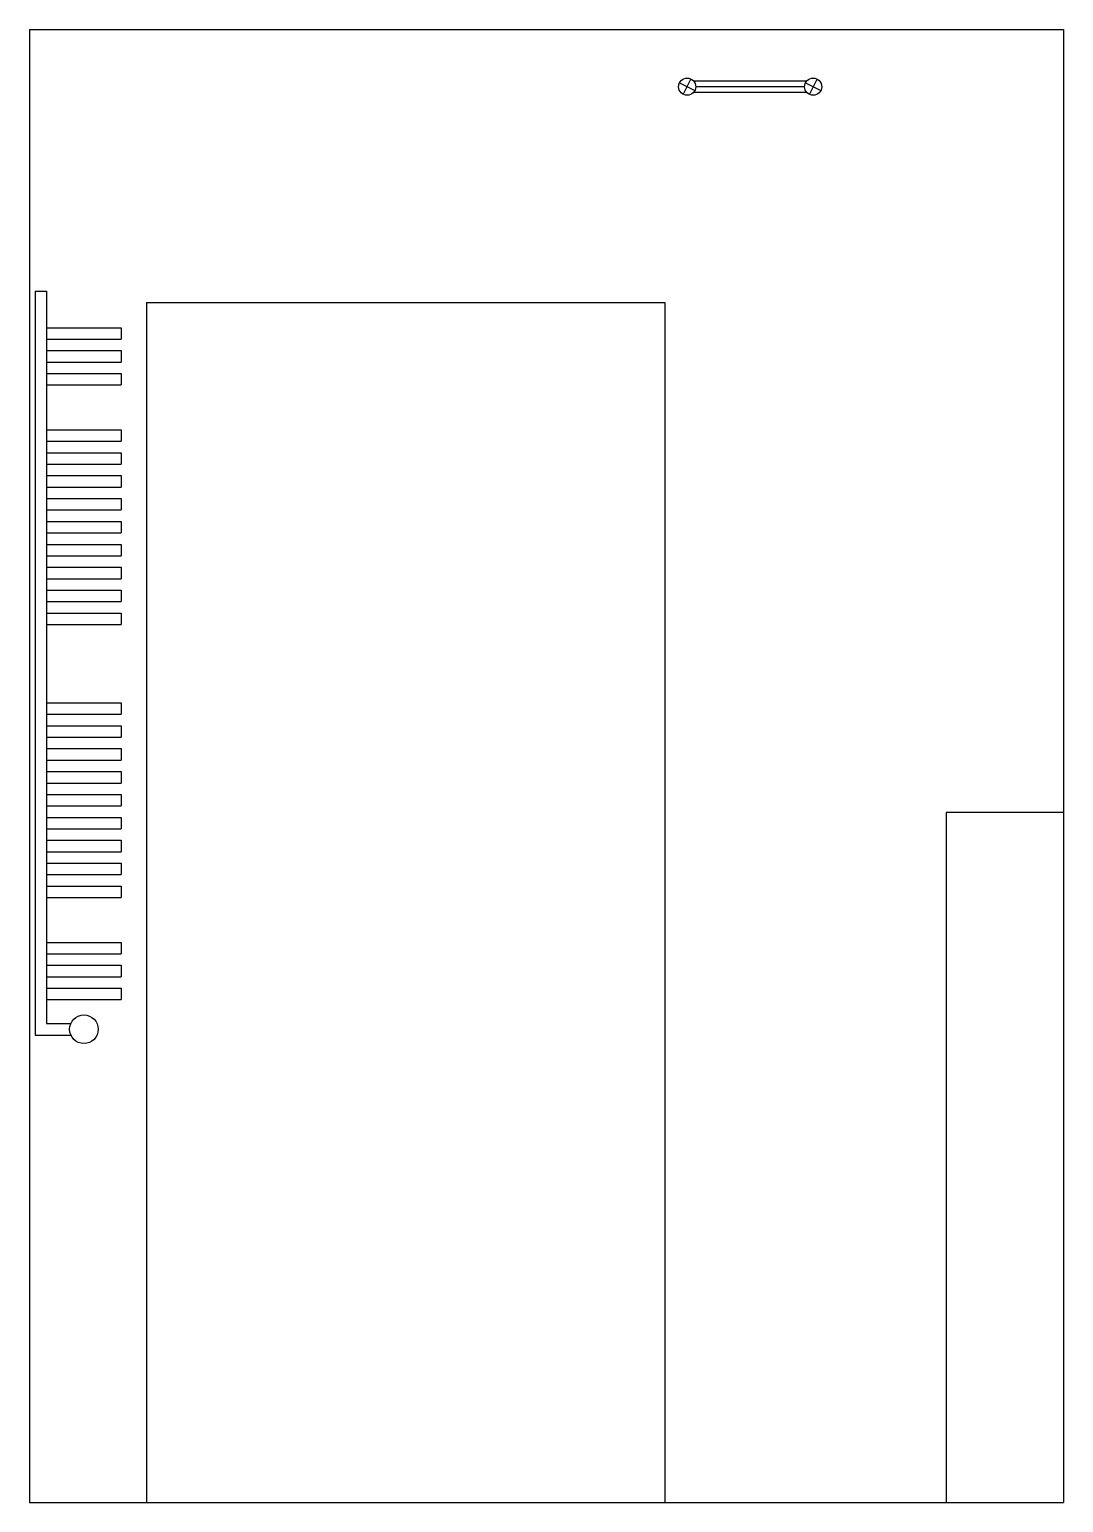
# Model space of a CAD drawing. Header units: millimetres. Extents: x 1478 to 10450, y 2114 to 8349.
# Drawn here: x 2850.2 to 3030.7, y 3886.4 to 4143.6 of the extents above; entities that cross this region are included whole.
import ezdxf

# ---------------------------------------------------------------- set-up
doc = ezdxf.new("R2010")
doc.units = ezdxf.units.MM
for name, color, linetype in [('Grzejniki', 12, 'Continuous'), ('Inst - elektro', 160, 'Continuous'), ('Inst - sieciowe', 200, 'Continuous'), ('Ściany', 7, 'Continuous')]:
    doc.layers.add(name, color=color, linetype=linetype)

# ---------------------------------------------------------------- blocks, each defined once
blk = doc.blocks.new('Z$W@#22758')
for p, q in [((0, 131.37), (0, 1.5)), ((0, 131.37), (2, 131.37)), ((2, 131.37), (2, 3.5)), ((2, 125), (15, 125)), ((15, 125), (15, 123)), ((2, 123), (15, 123)), ((2, 121), (15, 121)), ((15, 121), (15, 119)), ((2, 119), (15, 119)), ((2, 117), (15, 117)), ((15, 117), (15, 115)), ((2, 115), (15, 115)), ((2, 115), (15, 115)), ((2, 107.17), (15, 107.17)), ((15, 107.17), (15, 105.17)), ((2, 105.17), (15, 105.17)), ((2, 103.17), (15, 103.17)), ((15, 103.17), (15, 101.17)), ((2, 101.17), (15, 101.17)), ((2, 99.17), (15, 99.17)), ((15, 99.17), (15, 97.17)), ((2, 97.17), (15, 97.17)), ((2, 97.17), (15, 97.17)), ((2, 95.17), (15, 95.17)), ((15, 95.17), (15, 93.17)), ((2, 93.17), (15, 93.17)), ((2, 91.17), (15, 91.17)), ((15, 91.17), (15, 89.17)), ((2, 89.17), (15, 89.17)), ((2, 89.17), (15, 89.17)), ((2, 87.17), (15, 87.17)), ((2, 85.17), (15, 85.17)), ((15, 87.17), (15, 85.17)), ((2, 83.17), (15, 83.17)), ((15, 83.17), (15, 81.17)), ((2, 81.17), (15, 81.17)), ((2, 81.17), (15, 81.17)), ((2, 79.17), (15, 79.17)), ((2, 77.17), (15, 77.17)), ((15, 79.17), (15, 77.17)), ((2, 75.17), (15, 75.17)), ((15, 75.17), (15, 73.17)), ((2, 73.17), (15, 73.17)), ((2, 59.5), (15, 59.5)), ((15, 59.5), (15, 57.5)), ((2, 57.5), (15, 57.5)), ((2, 55.5), (15, 55.5)), ((15, 55.5), (15, 53.5)), ((2, 53.5), (15, 53.5)), ((2, 51.5), (15, 51.5)), ((2, 51.5), (15, 51.5)), ((15, 51.5), (15, 49.5)), ((2, 49.5), (15, 49.5)), ((2, 47.5), (15, 47.5)), ((15, 47.5), (15, 45.5)), ((2, 45.5), (15, 45.5)), ((2, 43.5), (15, 43.5)), ((2, 43.5), (15, 43.5)), ((2, 41.5), (15, 41.5)), ((15, 43.5), (15, 41.5)), ((2, 39.5), (15, 39.5)), ((15, 39.5), (15, 37.5)), ((2, 37.5), (15, 37.5)), ((2, 35.5), (15, 35.5)), ((2, 35.5), (15, 35.5)), ((2, 33.5), (15, 33.5)), ((15, 35.5), (15, 33.5)), ((2, 31.5), (15, 31.5)), ((15, 31.5), (15, 29.5)), ((2, 29.5), (15, 29.5)), ((2, 27.5), (15, 27.5)), ((15, 27.5), (15, 25.5)), ((2, 25.5), (15, 25.5)), ((2, 17.68), (15, 17.68)), ((2, 17.68), (15, 17.68)), ((2, 15.68), (15, 15.68)), ((15, 17.68), (15, 15.68)), ((2, 13.68), (15, 13.68)), ((15, 13.68), (15, 11.68)), ((2, 11.68), (15, 11.68)), ((2, 9.68), (15, 9.68)), ((15, 9.68), (15, 7.68)), ((2, 7.68), (15, 7.68)), ((2, 3.5), (6.21, 3.5)), ((0, 1.5), (6.21, 1.5))]:
    blk.add_line(p, q)
blk.add_circle((8.5, 2.5), 2.5)
blk = doc.blocks.new('Z$W@#13818')
at = {"layer": 'Inst - sieciowe'}
for p, q in [((0.83, 0.16), (2.17, 2.84)), ((0.16, 2.17), (2.84, 0.83))]:
    blk.add_line(p, q, dxfattribs=at)
blk.add_circle((1.5, 1.5), 1.5, dxfattribs=at)
blk = doc.blocks.new('Z$W@#22160')
at = {"layer": 'Inst - elektro'}
blk.add_blockref('Z$W@#13818', (0, 0), dxfattribs=at)

msp = doc.modelspace()

# ---------------------------------------------------------------- linework, layer by layer
for p, q in [((2850.212, 4143.582), (3030.712, 4143.582)), ((2850.212, 4143.582), (2850.212, 3886.382)), ((3030.712, 4143.582), (3030.712, 3886.382)), ((2870.612, 4095.882), (2961.112, 4095.882)), ((2870.612, 4095.882), (2870.612, 3886.382)), ((2961.112, 4095.882), (2961.112, 3886.382)), ((2850.212, 3886.382), (3030.712, 3886.382))]:
    msp.add_line(p, q)
at = {"layer": 'Inst - sieciowe'}
for p, q in [((2985.894, 4134.582), (2966.131, 4134.582)), ((2985.512, 4133.582), (2966.512, 4133.582)), ((2985.894, 4132.582), (2966.131, 4132.582))]:
    msp.add_line(p, q, dxfattribs=at)
at = {"layer": 'Ściany'}
for p, q in [((3030.712, 4006.882), (3010.212, 4006.882)), ((3010.212, 4006.882), (3010.212, 3886.382))]:
    msp.add_line(p, q, dxfattribs=at)

# ---------------------------------------------------------------- block references
at = {"layer": 'Grzejniki'}
msp.add_blockref('Z$W@#22758', (2851.212, 3966.512), dxfattribs=at)
at = {"layer": 'Inst - sieciowe'}
for p in [(2963.512, 4132.082), (2985.512, 4132.082)]:
    msp.add_blockref('Z$W@#22160', p, dxfattribs=at)

doc.saveas('drawing.dxf')
